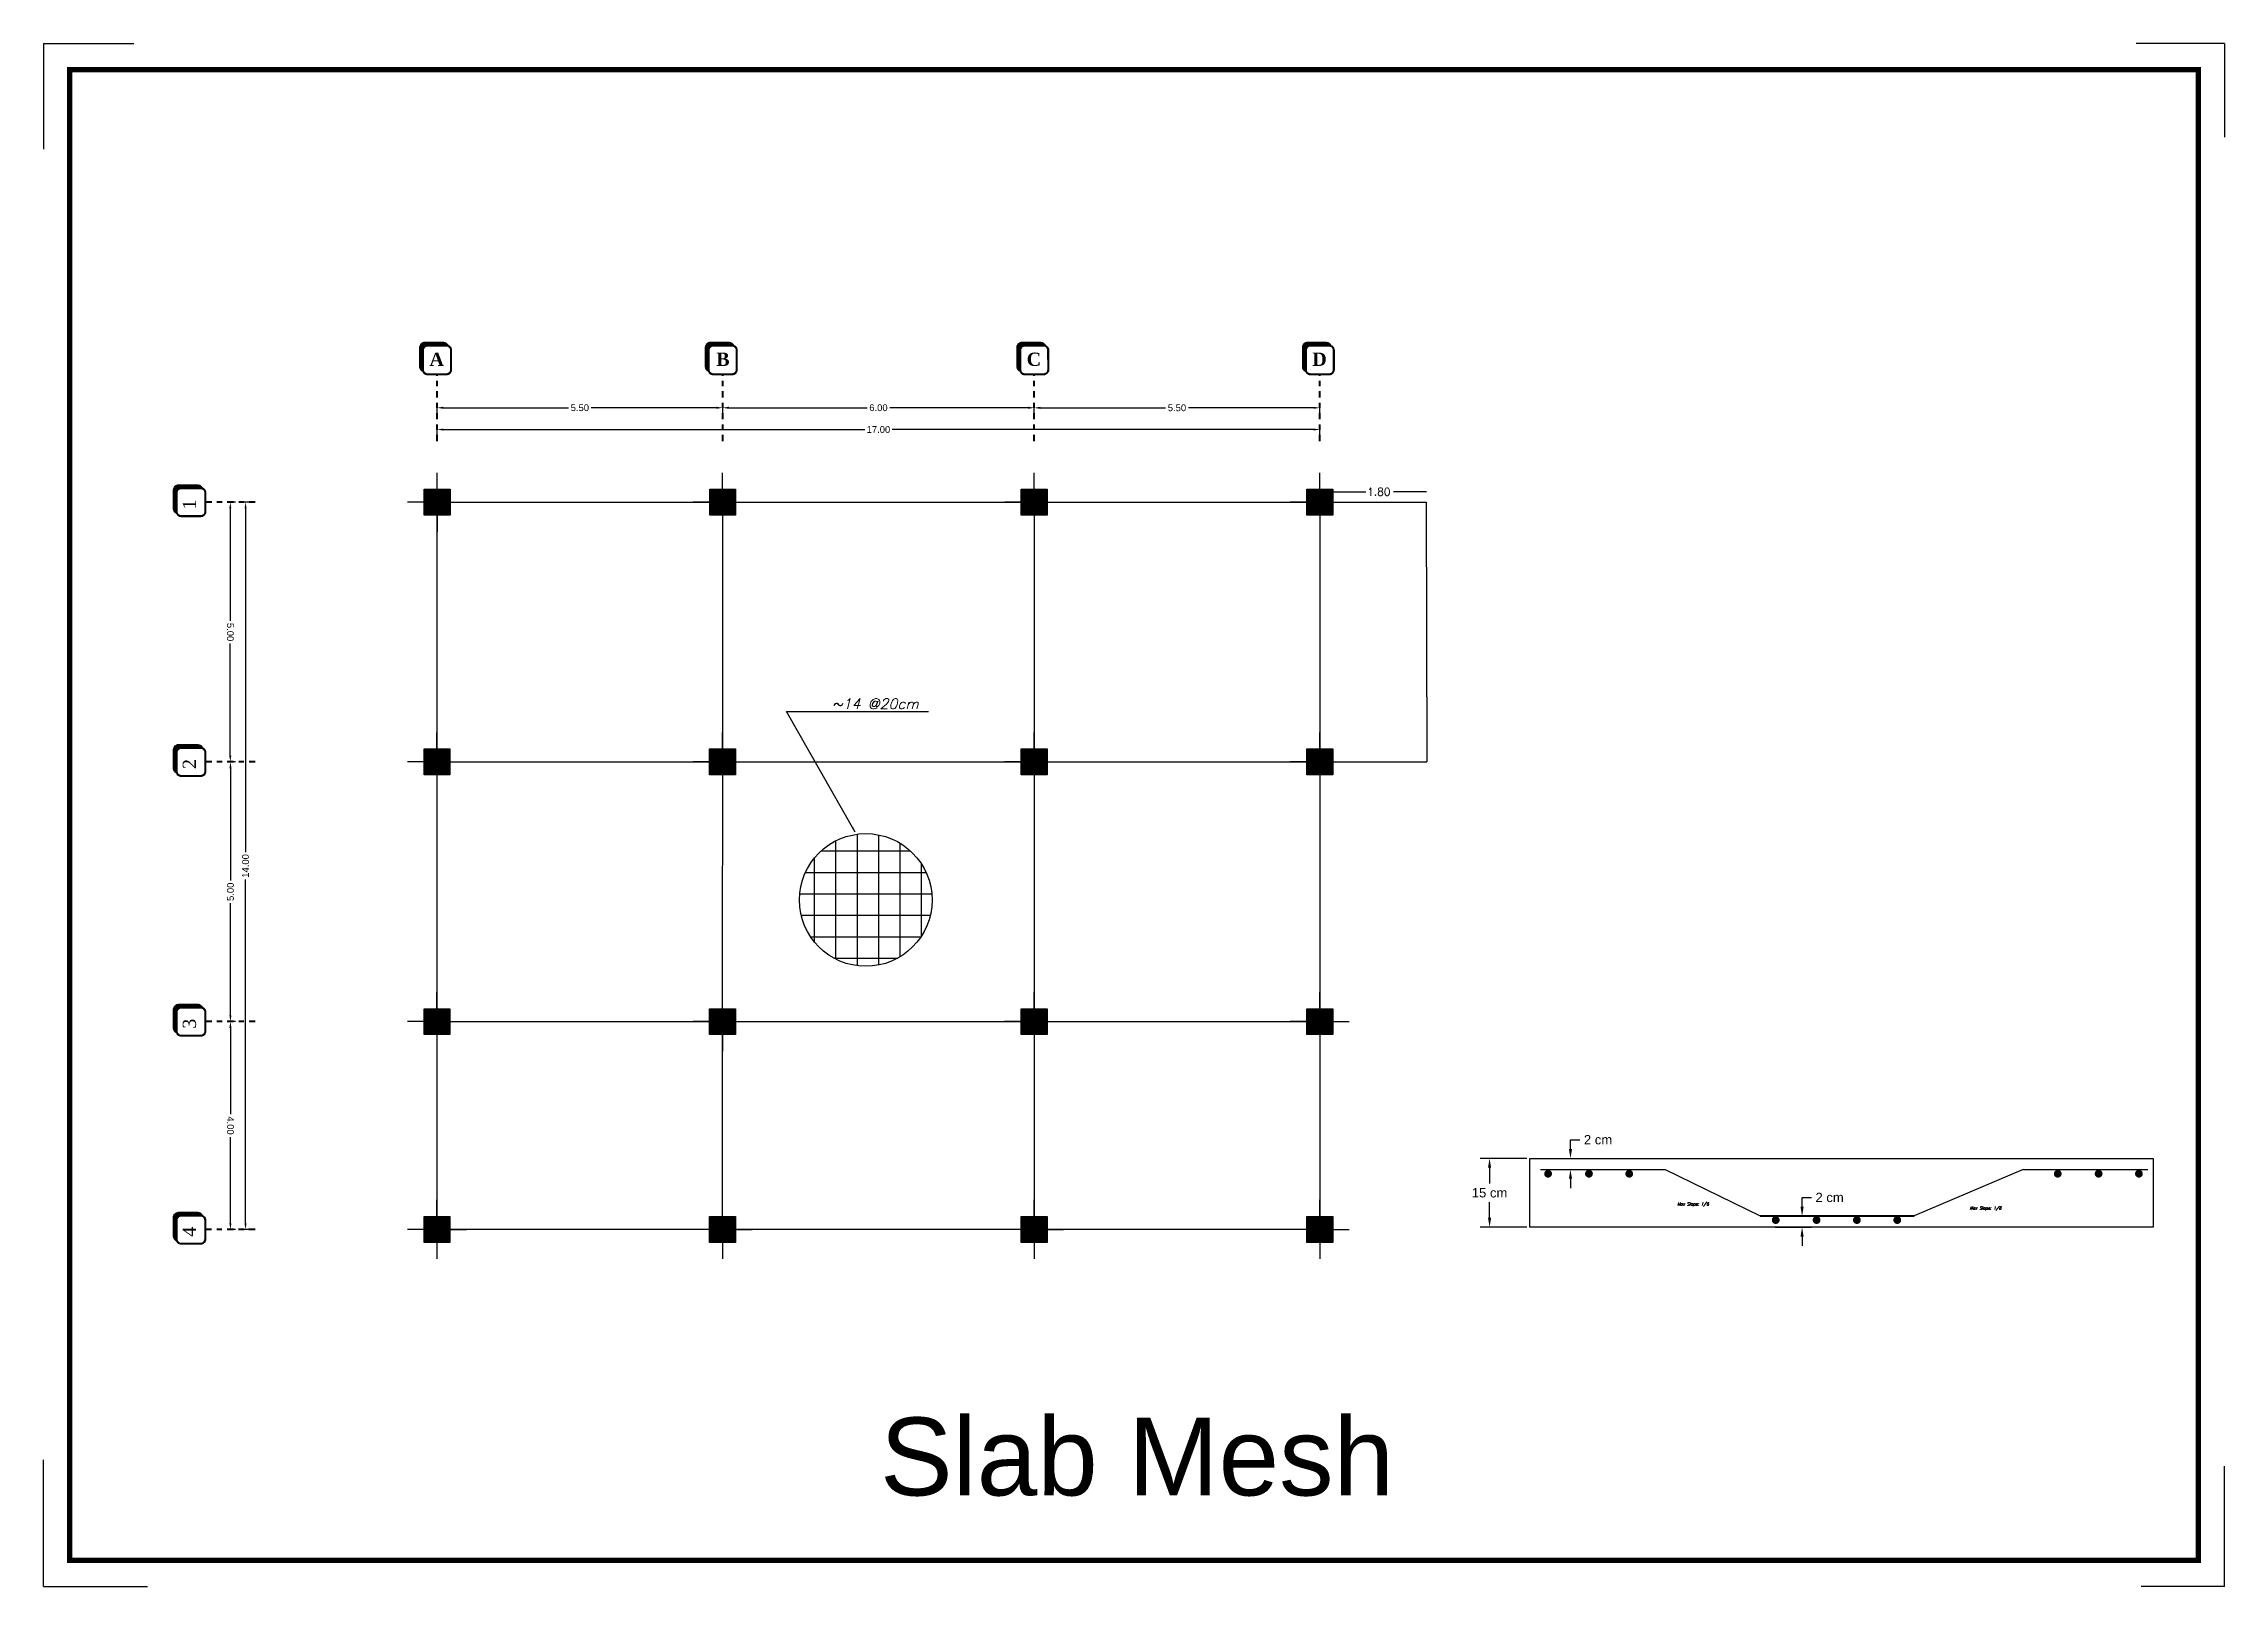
# Model space of a CAD drawing. Header units: inches. Extents: x -1152 to 1352, y 183 to 608.
# Drawn here: x 792 to 834, y 289.44 to 319.14 of the extents above; entities that cross this region are included whole.
import ezdxf
from ezdxf.enums import TextEntityAlignment as Align

# ---------------------------------------------------------------- set-up
doc = ezdxf.new("R2010")
doc.units = ezdxf.units.IN
doc.header["$MEASUREMENT"] = 0
doc.linetypes.add('ACAD_ISO10W100', pattern=[18, 12, -3, 0, -3])
for name, color, linetype, lineweight in [('dimention', 2, 'Continuous', 13), ('HATCH WALL', 40, 'Continuous', 40), ('Layer1', 1, 'Continuous', 40), ('Layer4', 252, 'Continuous', 25)]:
    doc.layers.add(name, color=color, linetype=linetype, lineweight=lineweight)
for name, color, linetype in [('hatch', 8, 'Continuous'), ('SAZE_DRAWINGS', 7, 'Continuous'), ('TEXT', 3, 'Continuous')]:
    doc.layers.add(name, color=color, linetype=linetype)
doc.styles.add('DIMPLAN', font='romanc.shx', dxfattribs={"height": 0.15})
doc.styles.add('SAZE_STYLE', font='romancp.shx', dxfattribs={"oblique": 15})
doc.styles.add('SAZE_STYLE1', font='romant.shx', dxfattribs={"oblique": 15})
doc.styles.get("Standard").update_dxf_attribs({"font": 'arial.ttf'})
doc.styles.add('style1', font='arial.ttf')
doc.styles.add('TIMES NEW ROMAN', font='times.ttf', dxfattribs={"height": 0.2})
doc.dimstyles.new('SAZE_DIM_STYLE', dxfattribs={"dimtxt": 0.2, "dimasz": 0.2, "dimexe": 0.1, "dimexo": 0.05, "dimgap": 0.05, "dimtad": 0, "dimzin": 0, "dimdsep": 46, "dimtxsty": 'SAZE_STYLE', "dimcen": 0.09, "dimclrd": 2, "dimclre": 2, "dimclrt": 3, "dimadec": 0, "dimazin": 0, "dimtfac": 1, "dimtdec": 4, "dimtix": 1, "dimtmove": 1, "dimatfit": 3, "dimfxl": 1, "dimtolj": 1, "dimtzin": 0, "dimarcsym": 0})
doc.dimstyles.new('sitting', dxfattribs={"dimtxt": 0.13, "dimasz": 0.12, "dimexe": 0.05, "dimexo": 0.05, "dimgap": 0.05, "dimtad": 0, "dimzin": 0, "dimdsep": 46, "dimtxsty": 'style1', "dimcen": 0, "dimazin": 0, "dimtm": 1e-09, "dimtfac": 1, "dimtofl": 0, "dimtmove": 1, "dimatfit": 3, "dimldrblk": 'DOT', "dimfxl": 0.1, "dimfxlon": 1, "dimtolj": 1, "dimtzin": 0, "dimarcsym": 0})
doc.dimstyles.get("Standard").update_dxf_attribs({"dimtxt": 0.18, "dimasz": 0.18, "dimexe": 0.18, "dimexo": 0.0625, "dimgap": 0.09, "dimtad": 0, "dimtih": 1, "dimtoh": 1, "dimdec": 4, "dimzin": 0, "dimdsep": 46, "dimtxsty": 'Standard', "dimcen": 0.09, "dimadec": 0, "dimazin": 0, "dimtfac": 1, "dimtdec": 4, "dimtofl": 0, "dimtmove": 0, "dimatfit": 3, "dimfxl": 1, "dimtolj": 1, "dimtzin": 0, "dimarcsym": 0})

msp = doc.modelspace()

# ---------------------------------------------------------------- texts
at = {"color": 242, "style": 'DIMPLAN'}
msp.add_text('1.80', height=0.15, dxfattribs=at).set_placement((817.49351, 310.44029))
at = {"color": 6, "insert": (784.53617, 292.69328), "char_height": 1.5, "attachment_point": 1}
msp.add_mtext_dynamic_manual_height_columns('\\pxqc;Slab Mesh', width=57.0507531, gutter_width=36.72032, heights=[0], dxfattribs=at)
at = {"layer": 'SAZE_DRAWINGS', "color": 2, "style": 'SAZE_STYLE1', "oblique": 15}
for p in [(823.7697, 296.80428), (829.40214, 296.72516)]:
    msp.add_text('Max Slope: 1/6', height=0.0572165, dxfattribs=at).set_placement(p, align=Align.MIDDLE_CENTER)
at = {"layer": 'SAZE_DRAWINGS', "color": 3, "insert": (807.18536, 306.33434), "char_height": 0.2, "attachment_point": 7, "style": 'SAZE_STYLE'}
msp.add_mtext('\\A1;~14 @20cm', dxfattribs=at)

# ---------------------------------------------------------------- blocks, each defined once
blk = doc.blocks.new('axis')
at = {"layer": 'hatch'}
h = blk.add_hatch(dxfattribs=at)
h.set_pattern_fill('ANSI31', color=256, scale=0.003, angle=90)
h.set_pattern_definition([(135, (0, 0), (-0.00673519209, -0.00673519209), [])])
h.paths.add_polyline_path([(767.48, 242.255, 0.414214), (767.384, 242.159), (767.384, 241.79, 0.308343), (767.445, 241.701, -0.09388), (767.438, 241.736), (767.438, 242.105, -0.414214), (767.534, 242.201), (767.903, 242.201, -0.09388), (767.938, 242.194, 0.308343), (767.848, 242.255)])
at = {"layer": 'Layer4'}
blk.add_lwpolyline([(767.938, 242.194, 0.308343), (767.848, 242.255), (767.48, 242.255, 0.414214), (767.384, 242.159), (767.384, 241.79, 0.308343), (767.445, 241.701, 0.308343)], format="xyb", dxfattribs=at)
for points in [[(767.534, 241.64), (767.903, 241.64, 0.414214), (767.999, 241.736), (767.999, 242.105, 0.414214), (767.903, 242.201), (767.534, 242.201, 0.414214), (767.438, 242.105), (767.438, 241.736, 0.414214)], [(767.534, 241.655), (767.903, 241.655, 0.414214), (767.984, 241.736), (767.984, 242.105, 0.414214), (767.903, 242.186), (767.534, 242.186, 0.414214), (767.453, 242.105), (767.453, 241.736, 0.414214)]]:
    blk.add_lwpolyline(points, format="xyb", close=True, dxfattribs=at)
blk = doc.blocks.new('*D35')
at = {"layer": 'DEFPOINTS', "color": 0, "transparency": 16777216}
for p in [(6603.94, 1855.689), (6598.438, 1855.047), (6603.94, 1855.047)]:
    blk.add_point(p, dxfattribs=at)
at = {"layer": 'dimention', "color": 0, "lineweight": -2, "transparency": 16777216}
for p, q in [((6598.438, 1855.589), (6598.438, 1855.739)), ((6598.558, 1855.689), (6600.97, 1855.689)), ((6603.82, 1855.689), (6601.408, 1855.689)), ((6603.94, 1855.589), (6603.94, 1855.739))]:
    blk.add_line(p, q, dxfattribs=at)
at = {"layer": 'dimention', "color": 0, "transparency": 16777216}
for points in [[(6598.558, 1855.709), (6598.558, 1855.669), (6598.438, 1855.689)], [(6603.82, 1855.709), (6603.82, 1855.669), (6603.94, 1855.689)]]:
    blk.add_solid(points, dxfattribs=at)
at = {"layer": 'dimention', "color": 0, "transparency": 16777216, "insert": (6601.189, 1855.689), "char_height": 0.13, "attachment_point": 5, "style": 'style1'}
blk.add_mtext('\\A1;5.50', dxfattribs=at)
blk = doc.blocks.new('_Dot')
at = {"color": 0, "linetype": 'ByBlock', "lineweight": -2}
blk.add_line((-0.5, 0), (-1, 0), dxfattribs=at)
at = {"color": 0, "linetype": 'ByBlock', "const_width": 0.5}
blk.add_lwpolyline([(-0.25, 0, 1), (0.25, 0, 1)], format="xyb", close=True, dxfattribs=at)
blk = doc.blocks.new('*D30')
at = {"layer": 'DEFPOINTS', "color": 0, "transparency": 16777216}
for p in [(6609.94, 1855.689), (6603.94, 1855.047), (6609.94, 1855.047)]:
    blk.add_point(p, dxfattribs=at)
at = {"layer": 'dimention', "color": 0, "lineweight": -2, "transparency": 16777216}
for p, q in [((6603.94, 1855.589), (6603.94, 1855.739)), ((6604.06, 1855.689), (6606.721, 1855.689)), ((6609.82, 1855.689), (6607.159, 1855.689)), ((6609.94, 1855.589), (6609.94, 1855.739))]:
    blk.add_line(p, q, dxfattribs=at)
at = {"layer": 'dimention', "color": 0, "transparency": 16777216}
for points in [[(6604.06, 1855.709), (6604.06, 1855.669), (6603.94, 1855.689)], [(6609.82, 1855.709), (6609.82, 1855.669), (6609.94, 1855.689)]]:
    blk.add_solid(points, dxfattribs=at)
at = {"layer": 'dimention', "color": 0, "transparency": 16777216, "insert": (6606.94, 1855.689), "char_height": 0.13, "attachment_point": 5, "rotation": 359.9997, "style": 'style1'}
blk.add_mtext('\\A1;6.00', dxfattribs=at)
blk = doc.blocks.new('*D31')
at = {"layer": 'DEFPOINTS', "color": 0, "transparency": 16777216}
for p in [(6615.44, 1855.688), (6609.938, 1855.047), (6615.44, 1855.047)]:
    blk.add_point(p, dxfattribs=at)
at = {"layer": 'dimention', "color": 0, "lineweight": -2, "transparency": 16777216}
for p, q in [((6609.938, 1855.588), (6609.938, 1855.738)), ((6610.058, 1855.688), (6612.47, 1855.688)), ((6615.32, 1855.688), (6612.908, 1855.688)), ((6615.44, 1855.588), (6615.44, 1855.738))]:
    blk.add_line(p, q, dxfattribs=at)
at = {"layer": 'dimention', "color": 0, "transparency": 16777216}
for points in [[(6610.058, 1855.708), (6610.058, 1855.668), (6609.938, 1855.688)], [(6615.32, 1855.708), (6615.32, 1855.668), (6615.44, 1855.688)]]:
    blk.add_solid(points, dxfattribs=at)
at = {"layer": 'dimention', "color": 0, "transparency": 16777216, "insert": (6612.689, 1855.688), "char_height": 0.13, "attachment_point": 5, "rotation": 0.0036, "style": 'style1'}
blk.add_mtext('\\A1;5.50', dxfattribs=at)
blk = doc.blocks.new('*D36')
at = {"layer": 'DEFPOINTS', "color": 0, "transparency": 16777216}
for p in [(6594.938, 1853.871), (6594.457, 1848.871), (6594.939, 1848.871)]:
    blk.add_point(p, dxfattribs=at)
at = {"layer": 'dimention', "color": 0, "lineweight": -2, "transparency": 16777216}
for p, q in [((6594.557, 1853.871), (6594.407, 1853.871)), ((6594.457, 1853.751), (6594.457, 1851.59)), ((6594.457, 1848.991), (6594.457, 1851.153)), ((6594.557, 1848.871), (6594.407, 1848.871))]:
    blk.add_line(p, q, dxfattribs=at)
at = {"layer": 'dimention', "color": 0, "transparency": 16777216}
for points in [[(6594.477, 1853.751), (6594.437, 1853.751), (6594.457, 1853.871)], [(6594.477, 1848.991), (6594.437, 1848.991), (6594.457, 1848.871)]]:
    blk.add_solid(points, dxfattribs=at)
at = {"layer": 'dimention', "color": 0, "transparency": 16777216, "insert": (6594.457, 1851.371), "char_height": 0.13, "attachment_point": 5, "rotation": 270.0088, "style": 'style1'}
blk.add_mtext('\\A1;5.00', dxfattribs=at)
blk = doc.blocks.new('*D32')
at = {"layer": 'DEFPOINTS', "color": 0, "transparency": 16777216}
for p in [(6594.938, 1843.871), (6594.459, 1839.871), (6594.938, 1839.871)]:
    blk.add_point(p, dxfattribs=at)
at = {"layer": 'dimention', "color": 0, "lineweight": -2, "transparency": 16777216}
for p, q in [((6594.559, 1843.871), (6594.409, 1843.871)), ((6594.459, 1843.751), (6594.459, 1842.092)), ((6594.459, 1839.991), (6594.459, 1841.65)), ((6594.559, 1839.871), (6594.409, 1839.871))]:
    blk.add_line(p, q, dxfattribs=at)
at = {"layer": 'dimention', "color": 0, "transparency": 16777216}
for points in [[(6594.479, 1843.751), (6594.439, 1843.751), (6594.459, 1843.871)], [(6594.479, 1839.991), (6594.439, 1839.991), (6594.459, 1839.871)]]:
    blk.add_solid(points, dxfattribs=at)
at = {"layer": 'dimention', "color": 0, "transparency": 16777216, "insert": (6594.459, 1841.871), "char_height": 0.13, "attachment_point": 5, "rotation": 270.0046, "style": 'style1'}
blk.add_mtext('\\A1;4.00', dxfattribs=at)
blk = doc.blocks.new('*D33')
at = {"layer": 'DEFPOINTS', "color": 0, "transparency": 16777216}
for p in [(6615.44, 1855.27), (6598.438, 1855.047), (6615.44, 1855.047)]:
    blk.add_point(p, dxfattribs=at)
at = {"layer": 'dimention', "color": 0, "lineweight": -2, "transparency": 16777216}
for p, q in [((6598.438, 1855.17), (6598.438, 1855.32)), ((6598.558, 1855.27), (6606.676, 1855.27)), ((6615.32, 1855.27), (6607.202, 1855.27)), ((6615.44, 1855.17), (6615.44, 1855.32))]:
    blk.add_line(p, q, dxfattribs=at)
at = {"layer": 'dimention', "color": 0, "transparency": 16777216}
for points in [[(6598.558, 1855.29), (6598.558, 1855.25), (6598.438, 1855.27)], [(6615.32, 1855.29), (6615.32, 1855.25), (6615.44, 1855.27)]]:
    blk.add_solid(points, dxfattribs=at)
at = {"layer": 'dimention', "color": 0, "transparency": 16777216, "insert": (6606.939, 1855.27), "char_height": 0.13, "attachment_point": 5, "style": 'style1'}
blk.add_mtext('\\A1;17.00', dxfattribs=at)
blk = doc.blocks.new('*D37')
at = {"layer": 'DEFPOINTS', "color": 0, "transparency": 16777216}
for p in [(6594.938, 1853.871), (6594.75, 1839.867), (6594.936, 1839.867)]:
    blk.add_point(p, dxfattribs=at)
at = {"layer": 'dimention', "color": 0, "lineweight": -2, "transparency": 16777216}
for p, q in [((6594.851, 1853.871), (6594.701, 1853.871)), ((6594.751, 1853.751), (6594.751, 1847.132)), ((6594.75, 1839.987), (6594.75, 1846.606)), ((6594.85, 1839.867), (6594.7, 1839.867))]:
    blk.add_line(p, q, dxfattribs=at)
at = {"layer": 'dimention', "color": 0, "transparency": 16777216}
for points in [[(6594.731, 1853.751), (6594.771, 1853.751), (6594.751, 1853.871)], [(6594.73, 1839.987), (6594.77, 1839.987), (6594.75, 1839.867)]]:
    blk.add_solid(points, dxfattribs=at)
at = {"layer": 'dimention', "color": 0, "transparency": 16777216, "insert": (6594.75, 1846.869), "char_height": 0.13, "attachment_point": 5, "rotation": 89.9919, "style": 'style1'}
blk.add_mtext('\\A1;14.00', dxfattribs=at)
blk = doc.blocks.new('*D34')
at = {"layer": 'DEFPOINTS', "color": 0, "transparency": 16777216}
for p in [(6594.938, 1848.871), (6594.46, 1843.871), (6594.938, 1843.871)]:
    blk.add_point(p, dxfattribs=at)
at = {"layer": 'dimention', "color": 0, "lineweight": -2, "transparency": 16777216}
for p, q in [((6594.56, 1848.871), (6594.41, 1848.871)), ((6594.46, 1848.751), (6594.46, 1846.59)), ((6594.46, 1843.991), (6594.46, 1846.153)), ((6594.56, 1843.871), (6594.41, 1843.871))]:
    blk.add_line(p, q, dxfattribs=at)
at = {"layer": 'dimention', "color": 0, "transparency": 16777216}
for points in [[(6594.44, 1848.751), (6594.48, 1848.751), (6594.46, 1848.871)], [(6594.44, 1843.991), (6594.48, 1843.991), (6594.46, 1843.871)]]:
    blk.add_solid(points, dxfattribs=at)
at = {"layer": 'dimention', "color": 0, "transparency": 16777216, "insert": (6594.46, 1846.371), "char_height": 0.13, "attachment_point": 5, "rotation": 90, "style": 'style1'}
blk.add_mtext('\\A1;5.00', dxfattribs=at)
blk = doc.blocks.new('*D390')
at = {"color": 0, "lineweight": -2, "transparency": 16777216}
for p, q in [((821.409, 297.861), (821.409, 298.041)), ((821.409, 298.041), (821.589, 298.041)), ((820.893, 297.681), (821.589, 297.681)), ((820.893, 297.469), (821.589, 297.469)), ((821.409, 297.289), (821.409, 297.109))]:
    blk.add_line(p, q, dxfattribs=at)
at = {"color": 0, "transparency": 16777216}
for points in [[(821.379, 297.861), (821.439, 297.861), (821.409, 297.681)], [(821.379, 297.289), (821.439, 297.289), (821.409, 297.469)]]:
    blk.add_solid(points, dxfattribs=at)
at = {"layer": 'DEFPOINTS', "color": 0, "transparency": 16777216}
for p in [(820.83, 297.681), (820.83, 297.469), (821.409, 297.681)]:
    blk.add_point(p, dxfattribs=at)
at = {"color": 0, "transparency": 16777216, "insert": (821.94, 298.041), "char_height": 0.18, "attachment_point": 5}
blk.add_mtext('\\A1;2 cm', dxfattribs=at)
blk = doc.blocks.new('*D389')
at = {"color": 0, "lineweight": -2, "transparency": 16777216}
for p, q in [((825.353, 296.57), (826.05, 296.57)), ((825.87, 296.75), (825.87, 296.93)), ((825.87, 296.93), (826.05, 296.93)), ((825.353, 296.357), (826.05, 296.357)), ((825.87, 296.177), (825.87, 295.997))]:
    blk.add_line(p, q, dxfattribs=at)
at = {"color": 0, "transparency": 16777216}
for points in [[(825.84, 296.75), (825.9, 296.75), (825.87, 296.57)], [(825.84, 296.177), (825.9, 296.177), (825.87, 296.357)]]:
    blk.add_solid(points, dxfattribs=at)
at = {"layer": 'DEFPOINTS', "color": 0, "transparency": 16777216}
for p in [(825.29, 296.57), (825.87, 296.57), (825.29, 296.357)]:
    blk.add_point(p, dxfattribs=at)
at = {"color": 0, "transparency": 16777216, "insert": (826.4, 296.93), "char_height": 0.18, "attachment_point": 5}
blk.add_mtext('\\A1;2 cm', dxfattribs=at)
blk = doc.blocks.new('*D391')
at = {"color": 0, "lineweight": -2, "transparency": 16777216}
for p, q in [((820.566, 297.681), (819.671, 297.681)), ((819.851, 297.501), (819.851, 297.201)), ((819.851, 296.538), (819.851, 296.837)), ((820.566, 296.358), (819.671, 296.358))]:
    blk.add_line(p, q, dxfattribs=at)
at = {"color": 0, "transparency": 16777216}
for points in [[(819.821, 297.501), (819.881, 297.501), (819.851, 297.681)], [(819.821, 296.538), (819.881, 296.538), (819.851, 296.358)]]:
    blk.add_solid(points, dxfattribs=at)
at = {"layer": 'DEFPOINTS', "color": 0, "transparency": 16777216}
for p in [(819.851, 297.681), (820.629, 297.681), (820.629, 296.358)]:
    blk.add_point(p, dxfattribs=at)
at = {"color": 0, "transparency": 16777216, "insert": (819.851, 297.019), "char_height": 0.18, "attachment_point": 5}
blk.add_mtext('\\A1;15 cm', dxfattribs=at)
blk = doc.blocks.new('5050new')
h = blk.add_hatch(color=256)
h.dxf.hatch_style = 1
h.paths.add_polyline_path([(6309.307, 1826.545), (6308.807, 1826.545), (6308.807, 1826.045), (6309.307, 1826.045)])
for p, q in [((6309.057, 1826.545), (6309.057, 1826.863)), ((6308.807, 1826.295), (6308.489, 1826.295)), ((6309.307, 1826.295), (6309.625, 1826.295)), ((6309.057, 1826.045), (6309.057, 1825.727))]:
    blk.add_line(p, q)
blk.add_lwpolyline([(6308.807, 1826.545), (6309.307, 1826.545), (6309.307, 1826.045), (6308.807, 1826.045)], close=True)
blk = doc.blocks.new('axha')
at = {"xscale": 0.04818339340090472, "yscale": 0.9389606098873475, "zscale": 0.04818339340090472, "rotation": 90}
blk.add_blockref('5050new', (6418.607, 1847.788), dxfattribs=at)
at = {"xscale": 0.03937007874015748, "yscale": 0.03937007874015748, "zscale": 0.03937007874015748}
for p in [(6403.505, 1851.052), (6403.012, 1849.847), (6418.919, 1847.414)]:
    blk.add_blockref('5050new', p, dxfattribs=at)
for p in [(102.376, 27.576), (107.877, 27.576), (113.877, 27.576), (119.377, 27.576), (102.375, 22.576), (107.876, 22.576), (113.876, 22.576), (119.377, 22.576), (102.375, 17.576), (107.875, 17.576), (113.875, 17.576), (119.377, 17.576), (102.375, 13.576), (107.875, 13.576), (113.875, 13.576), (119.377, 13.576)]:
    blk.add_blockref('5050new', p)
blk = doc.blocks.new('AXBANDI123ABC')
at = {"layer": 'Layer1', "linetype": 'ACAD_ISO10W100', "ltscale": 0.01}
for p, q in [((6598.438, 1855.047), (6598.438, 1856.33)), ((6603.94, 1855.047), (6603.94, 1856.33)), ((6609.94, 1855.047), (6609.94, 1856.33)), ((6615.44, 1855.047), (6615.44, 1856.33)), ((6594.938, 1853.871), (6593.98, 1853.871)), ((6594.938, 1848.871), (6593.98, 1848.871)), ((6594.938, 1843.871), (6593.98, 1843.871)), ((6594.936, 1839.867), (6593.978, 1839.867))]:
    blk.add_line(p, q, dxfattribs=at)
at = {"layer": 'Layer1'}
for p, rotation in [((5830.756, 1614.573), 0.008750763624052858), ((5836.258, 1614.573), 0.008750763624052854), ((5842.258, 1614.573), 0.008750763624052854), ((5847.758, 1614.573), 0.008750763624052851)]:
    blk.add_blockref('axis', p, dxfattribs=dict(at, rotation=rotation))
at = {"layer": 'Layer1', "xscale": -1, "rotation": 90.00875076362396}
for p in [(6835.503, 2621.627), (6835.503, 2616.627), (6835.503, 2611.627), (6835.501, 2607.622)]:
    blk.add_blockref('axis', p, dxfattribs=at)
at = {"layer": 'TEXT', "color": 9, "true_color": 0xc7c8ca, "attachment_point": 3, "style": 'TIMES NEW ROMAN'}
for s, insert, char_height, rotation in [('{\\fTimes New Roman|b1|i0|c0|p18;A}', (6598.571, 1856.751), 0.2556, 0.0088), ('{\\fTimes New Roman|b1|i0|c0|p18;B}', (6604.073, 1856.751), 0.2556, 0.0088), ('{\\fTimes New Roman|b1|i0|c178|p18;C}', (6610.073, 1856.751), 0.2556, 0.0088), ('{\\fTimes New Roman|b1|i0|c0|p18;D}', (6615.573, 1856.751), 0.2556, 0.0088), ('1', (6593.54, 1853.927), 0.256, 90.0088), ('2', (6593.54, 1848.927), 0.256, 90.0088), ('3', (6593.54, 1843.927), 0.256, 90.0088), ('4', (6593.538, 1839.923), 0.256, 90.0088)]:
    blk.add_mtext_dynamic_manual_height_columns(s, width=0.30135, gutter_width=12.5, heights=[0], dxfattribs=dict(at, insert=insert, char_height=char_height, rotation=rotation))
at = {"layer": 'dimention', "color": 9, "true_color": 0xc7c8ca}
for p1, p2, distance, picture, middle in [((6598.438, 1855.047), (6603.94, 1855.047), 0.642, '*D35', (6601.189, 1855.689)), ((6603.94, 1855.047), (6609.94, 1855.047), 0.642, '*D30', (6606.94, 1855.689)), ((6609.938, 1855.047), (6615.44, 1855.047), 0.641, '*D31', (6612.689, 1855.688)), ((6598.438, 1855.047), (6615.44, 1855.047), 0.223, '*D33', (6606.939, 1855.27)), ((6594.938, 1853.871), (6594.939, 1848.871), -0.481, '*D36', (6594.457, 1851.371)), ((6594.938, 1853.871), (6594.938, 1843.871), -0.187, '*D37', (6594.75, 1846.869)), ((6594.938, 1848.871), (6594.938, 1843.871), -0.478, '*D34', (6594.46, 1846.371)), ((6594.938, 1843.871), (6594.938, 1839.871), -0.479, '*D32', (6594.459, 1841.871))]:
    dim = blk.add_aligned_dim(p1=p1, p2=p2, distance=distance, dimstyle='sitting', override={"dimarcsym": 1}, dxfattribs=at)
    dim.commit()
    dim.dimension.update_dxf_attribs({"geometry": picture, "text_midpoint": middle})

# ---------------------------------------------------------------- dimensions: what is measured, and where the dimension line sits
for base, p1, p2, text, picture, middle in [((821.40947, 297.68065), (820.83011, 297.46857), (820.83011, 297.68065), '2 cm', '*D390', (821.94014, 298.04065)), ((819.851, 297.68065), (820.62851, 296.35776), (820.62851, 297.68065), '15 cm', '*D391', (819.851, 297.0192)), ((825.86972, 296.56951), (825.29036, 296.35743), (825.29036, 296.56951), '2 cm', '*D389', (826.40039, 296.92951))]:
    dim = msp.add_linear_dim(base=base, p1=p1, p2=p2, angle=90, text=text, dimstyle='Standard')
    dim.commit()
    dim.dimension.update_dxf_attribs({"geometry": picture, "text_midpoint": middle})

# ---------------------------------------------------------------- hatches: boundary and pattern name
h = msp.add_hatch()
h.set_pattern_fill('ANSI37', color=6, scale=3.3, angle=45)
h.paths.add_polyline_path([(806.55962, 302.65674, 1), (809.11385, 302.65674, 1)])

# ---------------------------------------------------------------- linework, layer by layer
at = {"color": 1, "ltscale": 0.1}
for p, q in [((816.83146, 310.51529), (817.46494, 310.51529)), ((818.63413, 310.51529), (818.00065, 310.51529))]:
    msp.add_line(p, q, dxfattribs=at)
for p, q in [((799.57977, 296.31367), (799.57977, 310.37589)), ((799.83012, 310.31451), (816.58142, 310.31451)), ((805.07981, 296.56451), (805.08187, 310.06451)), ((811.08146, 310.06451), (811.07981, 296.56451)), ((816.33145, 310.31451), (818.63196, 310.31451)), ((816.58142, 310.31451), (816.58096, 296.31367)), ((818.63196, 310.31451), (818.64406, 305.31371)), ((799.82919, 305.31451), (816.33128, 305.31371)), ((816.83132, 305.31371), (818.64406, 305.31371)), ((799.82971, 300.31451), (816.33112, 300.31451)), ((820.62851, 297.68065), (832.62851, 297.68065)), ((820.62851, 296.35776), (820.62851, 297.68065)), ((832.62851, 297.68065), (832.62851, 296.35776)), ((816.58096, 296.31367), (799.57977, 296.31367)), ((832.62851, 296.35776), (820.62851, 296.35776))]:
    msp.add_line(p, q)
msp.add_circle((807.83674, 302.65674), 1.27712)
at = {"layer": 'HATCH WALL', "lineweight": 30}
for p, q in [((820.83011, 297.46857), (823.23304, 297.46857)), ((823.23304, 297.46857), (825.06382, 296.57367)), ((830.12901, 297.46836), (828.02971, 296.57367)), ((830.12901, 297.46836), (832.53194, 297.46836))]:
    msp.add_line(p, q, dxfattribs=at)
at = {"layer": 'HATCH WALL'}
msp.add_line((825.06277, 296.57367), (828.03016, 296.57367), dxfattribs=at)
at = {"layer": 'Layer4'}
for p, q in [((792.00317, 319.14301), (792.00317, 317.11283)), ((792.00317, 319.14301), (793.74378, 319.14301)), ((834.00317, 319.14301), (832.30516, 319.14301)), ((834.00317, 319.14301), (834.00317, 317.3443)), ((792.00317, 289.44301), (792.00317, 291.88066)), ((834.00317, 289.44301), (834.00317, 291.75704)), ((834.00317, 289.44301), (834.00317, 290.44301)), ((792.00317, 289.44301), (794.0032, 289.44301)), ((834.00317, 289.44301), (832.39828, 289.44301))]:
    msp.add_line(p, q, dxfattribs=at)
at = {"layer": 'Layer4', "const_width": 0.1}
msp.add_lwpolyline([(792.50317, 318.64301), (833.50317, 318.64301), (833.50317, 289.94301), (792.50317, 289.94301)], close=True, dxfattribs=at)
at = {"layer": 'SAZE_DRAWINGS', "color": 6, "const_width": 0.075}
for points in [[(820.9407, 297.38664, 1), (821.0157, 297.38664, 1)], [(821.72774, 297.38664, 1), (821.80274, 297.38664, 1)], [(822.50379, 297.38664, 1), (822.57879, 297.38664, 1)], [(830.75658, 297.38664, 1), (830.83158, 297.38664, 1)], [(831.54363, 297.38664, 1), (831.61863, 297.38664, 1)], [(832.31967, 297.38664, 1), (832.39467, 297.38664, 1)], [(825.32479, 296.49479, 1), (825.39979, 296.49479, 1)], [(826.11183, 296.49479, 1), (826.18683, 296.49479, 1)], [(826.88788, 296.49479, 1), (826.96288, 296.49479, 1)], [(827.66533, 296.49479, 1), (827.74033, 296.49479, 1)]]:
    msp.add_lwpolyline(points, format="xyb", close=True, dxfattribs=at)

# ---------------------------------------------------------------- block references
for name, p in [('axha', (-5611.85282, -1543.55645)), ('axha', (-5549.82191, -1543.89928)), ('AXBANDI123ABC', (-5798.85819, -1543.55645))]:
    msp.add_blockref(name, p)

msp.set_redraw_order([(e.dxf.handle, doc.entitydb.next_handle()) for e in msp.query("TEXT MTEXT ATTDEF DIMENSION ARC_DIMENSION")])  # texts and dimensions are drawn at this point

# ---------------------------------------------------------------- leaders
at = {"layer": 'SAZE_DRAWINGS', "annotation_type": 0, "has_hookline": 1, "hookline_direction": 0, "text_width": 1.85714}
msp.add_leader([(807.63481, 303.9613), (806.31121, 306.28434), (807.13536, 306.28434)], dimstyle='SAZE_DIM_STYLE', override={"dimasz": 0.1, "dimgap": 0.05, "dimtad": 1, "dimdec": 3, "dimse1": 1, "dimse2": 1, "dimclrd": 2}, dxfattribs=at)

doc.saveas('drawing.dxf')
